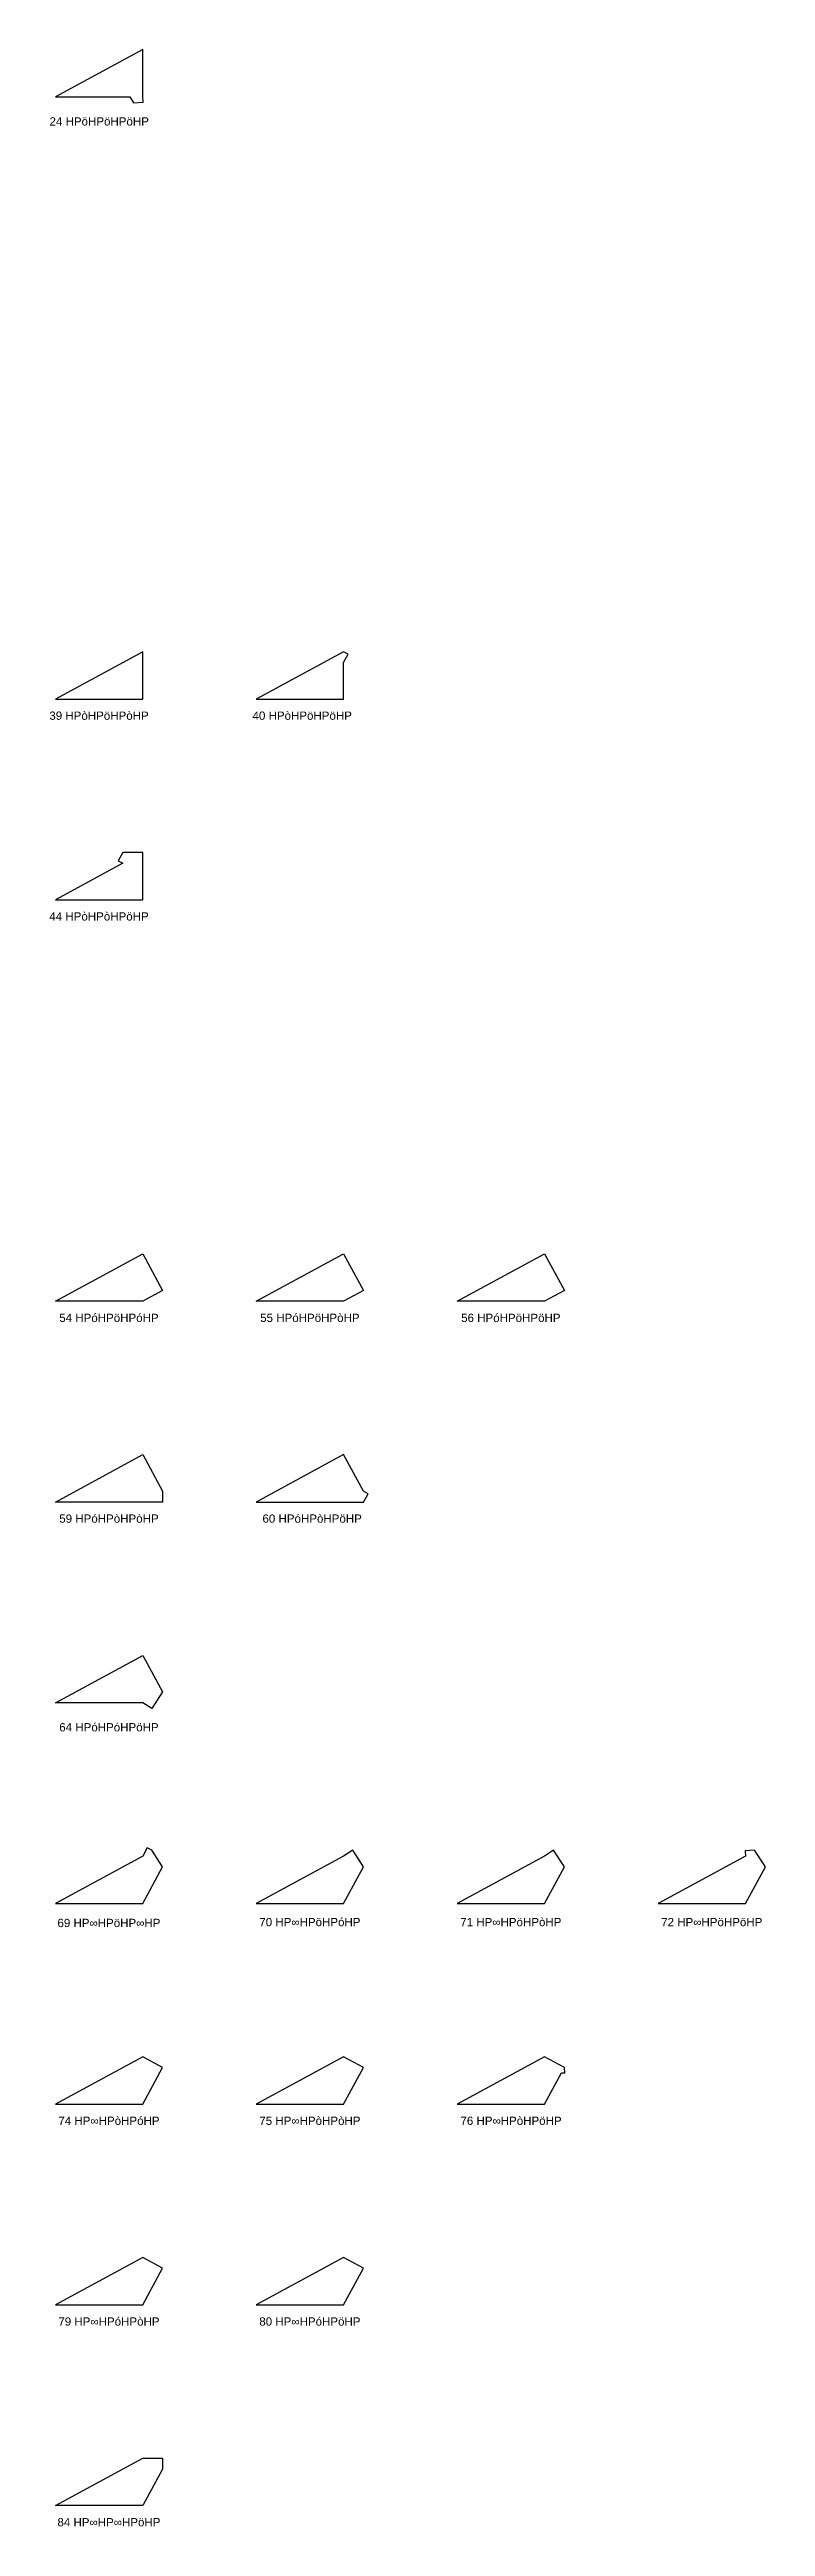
# Model space of a CAD drawing. Header units: millimetres. Extents: x 915202 to 1524453, y -2147646 to 62068.
# Drawn here: x 1429522 to 1524453, y -463024 to -134188 of the extents above; entities that cross this region are included whole.
import ezdxf
from ezdxf.enums import TextEntityAlignment as Align

# ---------------------------------------------------------------- set-up
doc = ezdxf.new("R2010")
doc.units = ezdxf.units.MM
doc.styles.add('Arial', font='arial_0.ttf')

msp = doc.modelspace()

# ---------------------------------------------------------------- texts
at = {"style": 'Arial'}
for s, p in [('24 HPöHPöHPöHP', (1436104, -143730)), ('39 HPòHPöHPòHP', (1436077, -222623)), ('40 HPòHPöHPöHP', (1463026, -222623)), ('44 HPòHPòHPöHP', (1436077, -249272)), ('54 HPóHPöHPóHP', (1437395, -302569)), ('55 HPóHPöHPòHP', (1464044, -302569)), ('56 HPóHPöHPöHP', (1490693, -302569)), ('59 HPóHPòHPòHP', (1437395, -329218)), ('60 HPóHPòHPöHP', (1464344, -329218)), ('64 HPóHPóHPöHP', (1437395, -356919)), ('69 HP∞HPöHP∞HP', (1437395, -382902)), ('70 HP∞HPöHPóHP', (1464044, -382788)), ('71 HP∞HPöHPòHP', (1490693, -382788)), ('72 HP∞HPöHPöHP', (1517341, -382788)), ('74 HP∞HPòHPóHP', (1437395, -409164)), ('75 HP∞HPòHPòHP', (1464044, -409164)), ('76 HP∞HPòHPöHP', (1490720, -409164)), ('79 HP∞HPóHPòHP', (1437395, -435813)), ('80 HP∞HPóHPöHP', (1464044, -435813)), ('84 HP∞HP∞HPöHP', (1437395, -462461))]:
    msp.add_text(s, height=1095.21, dxfattribs=at).set_placement(p, align=Align.MIDDLE_CENTER)

# ---------------------------------------------------------------- linework, layer by layer
for points in [[(1441871, -140476), (1441871, -134188), (1430284, -140476), (1440165, -140476), (1440671, -141256), (1441925, -141157)], [(1441871, -214134), (1430284, -220422), (1441871, -220422)], [(1468520, -214134), (1456932, -220422), (1468520, -220422), (1468520, -215565), (1469119, -214459)], [(1439235, -242213), (1430284, -247071), (1441871, -247071), (1441871, -240783), (1439235, -240783), (1438635, -241888)], [(1441871, -300368), (1430284, -300368), (1441871, -294080), (1444507, -298938)], [(1468520, -300368), (1456932, -300368), (1468520, -294080), (1471156, -298938)], [(1495168, -300368), (1483581, -300368), (1495168, -294080), (1497804, -298938)], [(1444507, -325586), (1444507, -327017), (1430284, -327017), (1441871, -320729)], [(1471156, -325586), (1468520, -320729), (1456932, -327017), (1471156, -327017), (1471756, -325912)], [(1441871, -353666), (1430284, -353666), (1441871, -347377), (1444507, -352235), (1443070, -354445)], [(1442471, -372921), (1441871, -374026), (1430284, -380314), (1441871, -380314), (1444507, -375457), (1443070, -373246)], [(1468520, -374026), (1456932, -380314), (1468520, -380314), (1471156, -375457), (1469719, -373246)], [(1495168, -374026), (1483581, -380314), (1495168, -380314), (1497804, -375457), (1496368, -373246)], [(1521817, -374026), (1510230, -380314), (1521817, -380314), (1524453, -375457), (1523016, -373246), (1521763, -373346)], [(1444507, -402105), (1441871, -400675), (1430284, -406963), (1441871, -406963)], [(1471156, -402105), (1468520, -400675), (1456932, -406963), (1468520, -406963)], [(1497804, -402105), (1495168, -400675), (1483581, -406963), (1495168, -406963), (1497416, -402821), (1497858, -402786)], [(1441871, -427323), (1430284, -433612), (1441871, -433612), (1444507, -428754)], [(1471156, -428754), (1468520, -427323), (1456932, -433612), (1468520, -433612)], [(1444507, -455403), (1441871, -460260), (1430284, -460260), (1441871, -453972), (1444507, -453972)]]:
    msp.add_lwpolyline(points, close=True)

msp.set_redraw_order([(e.dxf.handle, doc.entitydb.next_handle()) for e in msp.query("TEXT MTEXT ATTDEF DIMENSION ARC_DIMENSION")])  # texts and dimensions are drawn at this point

doc.saveas('drawing.dxf')
